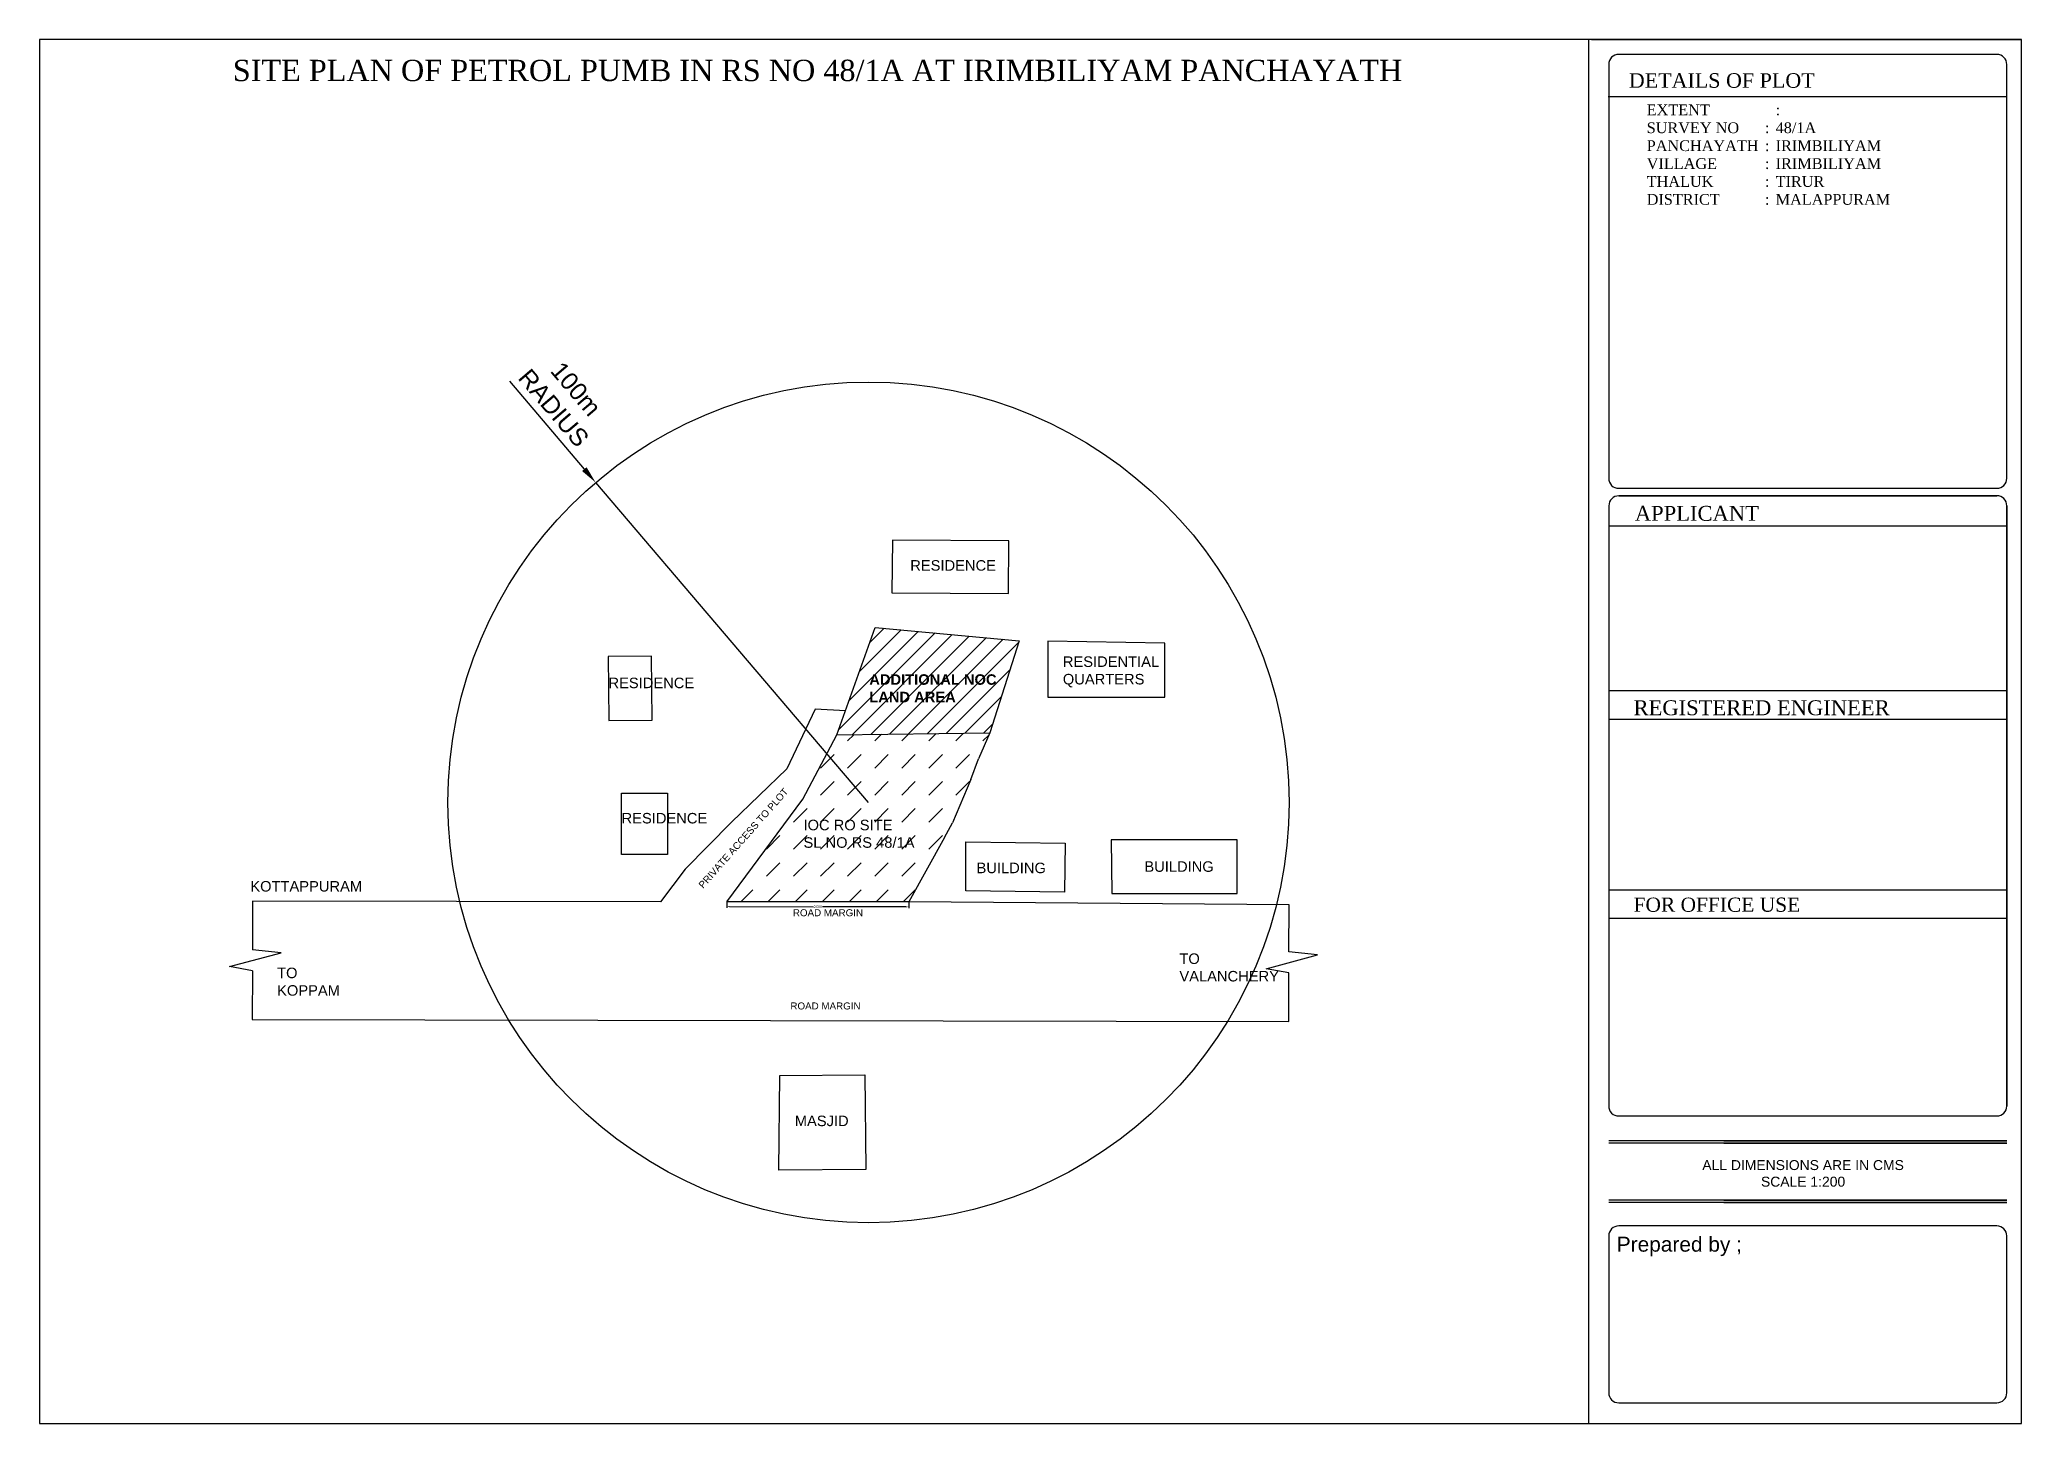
# Model space of a CAD drawing. Header units: metres. Extents: x 3996 to 16803, y -1642 to 12107.
# Drawn here: x 6093.2 to 6376, y 2655.7 to 2853.2 of the extents above; entities that cross this region are included whole.
import ezdxf

# ---------------------------------------------------------------- set-up
doc = ezdxf.new("R2010")
doc.units = ezdxf.units.M
doc.styles.add('SA', font='times.ttf')
doc.styles.get("Standard").update_dxf_attribs({"font": 'arial.ttf'})
doc.styles.add('style1', font='romand.shx', dxfattribs={"height": 5})
doc.dimstyles.new('300', dxfattribs={"dimtxt": 0.38, "dimasz": 0.4, "dimexe": 0.18, "dimexo": 0.0625, "dimgap": 0.09, "dimtad": 0, "dimdec": 0, "dimlfac": 100, "dimzin": 0, "dimdsep": 46, "dimtxsty": 'SA', "dimcen": 0.09, "dimadec": 0, "dimazin": 0, "dimtfac": 1, "dimtdec": 0, "dimtofl": 0, "dimtmove": 0, "dimatfit": 3, "dimfxl": 1, "dimtolj": 1, "dimtzin": 0, "dimarcsym": 0})
doc.dimstyles.new('ISO-25', dxfattribs={"dimtxt": 5, "dimasz": 2.5, "dimexe": 1.25, "dimexo": 0.625, "dimtad": 1, "dimzin": 9, "dimtxsty": 'Standard', "dimcen": 2.5, "dimadec": 0, "dimazin": 0, "dimtfac": 1, "dimtmove": 1, "dimatfit": 3, "dimfxl": 1, "dimarcsym": 0})

msp = doc.modelspace()

# ---------------------------------------------------------------- texts
at = {"color": 6, "attachment_point": 1, "style": 'SA'}
for s, insert, char_height, width in [('\\A1;\\pxqc;{\\C256;SITE PLAN OF PETROL PUMB IN RS NO 48/1A AT IRIMBILIYAM PANCHAYATH\\P }', (6080.95066, 2850.33901), 3.0425131, 246.5338524), ('\\pxt11,12;{\\C256;EXTENT^I^I:^I\\PSURVEY NO^I:^I48/1A\\PPANCHAYATH ^I:^IIRIMBILIYAM\\PVILLAGE^I:^IIRIMBILIYAM\\P\\pt10,11,12;THALUK^I^I:^ITIRUR\\PDISTRICT^I^I:^IMALAPPURAM}', (6322.529, 2843.95789), 1.5330948, 44.1198851)]:
    msp.add_mtext(s, dxfattribs=dict(at, insert=insert, char_height=char_height, width=width))
at = {"attachment_point": 1}
for s, insert, char_height, width, style in [('{\\fTimes New Roman|b0|i0|c0|p18;DETAILS OF PLOT}', (6319.97644, 2848.42482), 2.0790506, 158.0400113, 'SA'), ('{\\fTimes New Roman|b0|i0|c0|p18;APPLICANT}', (6320.83907, 2786.66215), 2.1297592, 21.1901124, 'style1'), ('{\\fTimes New Roman|b0|i0|c0|p18;REGISTERED ENGINEER}', (6320.65267, 2758.91504), 2.1297592, 41.0456994, 'style1'), ('{\\fTimes New Roman|b0|i0|c0|p18;FOR OFFICE USE}', (6320.65267, 2730.75356), 2.0232712, 65.4919645, 'style1')]:
    msp.add_mtext(s, dxfattribs=dict(at, insert=insert, char_height=char_height, width=width, style=style))
for s, width, insert, char_height in [('RESIDENCE', 11.5646284, (6217.45508, 2778.9177), 1.5), ('{\\fArial|b1|i0|c0|p34;ADDITIONAL NOC LAND AREA}', 19.3769669, (6211.60766, 2762.62964), 1.5), ('RESIDENTIAL \\PQUARTERS', 11.5646284, (6239.22309, 2765.18177), 1.5), ('RESIDENCE', 11.5646284, (6174.39495, 2762.14639), 1.5), ('RESIDENCE', 11.5646284, (6176.26356, 2742.83801), 1.5), ('IOC RO SITE\\PSL NO RS 48/1A', 18.2353424, (6202.22102, 2741.86625), 1.5), ('BUILDING', 11.5646284, (6226.91274, 2735.73949), 1.5), ('BUILDING', 11.5646284, (6250.85874, 2735.93421), 1.5), ('KOTTAPPURAM', 11.5646284, (6123.29168, 2733.11775), 1.5), ('ROAD MARGIN', 27.7802903, (6200.70485, 2729.09359), 1), ('TO\\PKOPPAM', 11.5646284, (6127.11499, 2720.7536), 1.5), ('TO\\PVALANCHERY', 11.5646284, (6255.85286, 2722.78618), 1.5), ('ROAD MARGIN', 45.3461151, (6200.35079, 2715.78896), 1), ('MASJID', 11.5646284, (6200.97814, 2699.63308), 1.5)]:
    msp.add_mtext_dynamic_manual_height_columns(s, width=width, gutter_width=12.5, heights=[0], dxfattribs=dict(at, insert=insert, char_height=char_height))
at = {"insert": (6187.15267, 2732.65124), "char_height": 1, "attachment_point": 1, "rotation": 48.4915085}
msp.add_mtext_dynamic_manual_height_columns('PRIVATE ACCESS TO PLOT', width=53.6565614, gutter_width=12.5, heights=[0], dxfattribs=at)
at = {"insert": (6323.16706, 2693.28644), "char_height": 1.4198395, "width": 43.3486644, "attachment_point": 1}
msp.add_mtext('\\pxqc;ALL DIMENSIONS ARE IN CMS\\PSCALE 1:200', dxfattribs=at)
at = {"color": 0, "lineweight": 20, "insert": (6318.25762, 2682.34609), "char_height": 2.1297592, "width": 49.4384797, "attachment_point": 1}
msp.add_mtext('Prepared by ;', dxfattribs=at)

# ---------------------------------------------------------------- blocks, each defined once
blk = doc.blocks.new('*D39')
at = {"color": 0, "lineweight": -2, "transparency": 16777216}
for p, q in [((6160.25, 2804.46), (6170.95, 2791.91)), ((6211.5, 2744.34), (6172.57, 2790))]:
    blk.add_line(p, q, dxfattribs=at)
at = {"color": 0, "transparency": 16777216}
blk.add_solid([(6171.27, 2792.18), (6170.63, 2791.64), (6172.57, 2790)], dxfattribs=at)
at = {"layer": 'Defpoints', "color": 0, "transparency": 16777216}
for p in [(6172.57, 2790), (6211.5, 2744.34)]:
    blk.add_point(p, dxfattribs=at)
at = {"color": 0, "transparency": 16777216, "insert": (6168.16, 2802), "char_height": 5, "width": 5.7877, "attachment_point": 5, "rotation": 310.447}
blk.add_mtext('{\\H0.5x;100m RADIUS}', dxfattribs=at)
blk = doc.blocks.new('*D51')
at = {"color": 0, "lineweight": -2, "transparency": 16777216}
for p, q in [((6191.27, 2730.11), (6191.27, 2729.28)), ((6191.67, 2729.46), (6203.64, 2729.44)), ((6216.87, 2729.43), (6204.91, 2729.44)), ((6217.27, 2730.08), (6217.27, 2729.25))]:
    blk.add_line(p, q, dxfattribs=at)
at = {"color": 0, "transparency": 16777216}
for points in [[(6191.67, 2729.52), (6191.67, 2729.39), (6191.27, 2729.46)], [(6216.87, 2729.49), (6216.87, 2729.36), (6217.27, 2729.43)]]:
    blk.add_solid(points, dxfattribs=at)
at = {"layer": 'Defpoints', "color": 0, "transparency": 16777216}
for p in [(6191.27, 2730.17), (6191.27, 2729.46), (6217.27, 2730.14)]:
    blk.add_point(p, dxfattribs=at)
at = {"color": 0, "transparency": 16777216, "insert": (6204.27, 2729.44), "char_height": 0.38, "attachment_point": 5, "rotation": 359.9302, "style": 'SA'}
blk.add_mtext('\\A1;2600', dxfattribs=at)

# ---------------------------------------------------------------- dimensions: what is measured, and where the dimension line sits
dim = msp.add_radius_dim(center=(6211.49568, 2744.3444), mpoint=(6172.571, 2790.00477), text='{\\H0.5x;100m RADIUS}', dimstyle='ISO-25')
dim.commit()
dim.dimension.update_dxf_attribs({"geometry": '*D39', "text_midpoint": (6168.15545, 2802.00179)})
dim = msp.add_aligned_dim(p1=(6217.2723, 2730.13864), p2=(6191.27232, 2730.17032), distance=0.71247, dimstyle='300')
dim.commit()
dim.dimension.update_dxf_attribs({"geometry": '*D51', "text_midpoint": (6204.27144, 2729.44201)})

# ---------------------------------------------------------------- hatches: boundary and pattern name
h = msp.add_hatch()
h.set_pattern_fill('ANSI31', color=256, scale=0.59)
h.set_pattern_definition([(45, (211.5895, -154.609), (-1.3245878, 1.3245878), [])])
h.paths.add_polyline_path([(6228.81494, 2754.25611), (6232.97469, 2767.41305), (6212.43596, 2769.31734), (6206.97617, 2753.97909)])
h.paths.add_polyline_path([(6211.07202, 2757.785), (6230.14228, 2757.785), (6230.14228, 2763.37606), (6211.07202, 2763.37606)], flags=24)
h = msp.add_hatch()
h.set_pattern_fill('DASH', color=256, scale=0.86, angle=45)
h.set_pattern_definition([(45, (211.5895, -154.609), (0, 3.8615101), [2.7305, -2.7305])])
h.paths.add_polyline_path([(6226.07232, 2747.59487), (6227.20299, 2750.56391), (6228.81494, 2754.25611), (6206.97617, 2753.97909), (6202.12313, 2744.80386), (6191.27232, 2730.17032), (6217.2723, 2730.13864), (6222.33421, 2739.35252), (6223.47222, 2741.42397)])
h.paths.add_polyline_path([(6201.65059, 2736.99398), (6218.34499, 2736.99398), (6218.34499, 2742.61165), (6201.65059, 2742.61165)], flags=24)

# ---------------------------------------------------------------- linework, layer by layer
for p, q in [((6314.22148, 2853.21712), (6314.22148, 2655.70731)), ((6314.63118, 2853.21712), (6375.9845, 2853.21712)), ((6317.0271, 2845.07918), (6373.9087, 2845.07918)), ((6317.22504, 2845.07918), (6373.90476, 2845.07918)), ((6372.48492, 2788.11303), (6318.53102, 2788.11303)), ((6318.53102, 2788.11303), (6372.48492, 2788.11303)), ((6317.11118, 2786.69319), (6317.11118, 2701.00813)), ((6373.90476, 2786.69319), (6373.90476, 2701.00813)), ((6317.11118, 2783.81984), (6373.90476, 2783.81984)), ((6214.91658, 2781.78789), (6214.82615, 2774.23106)), ((6231.51125, 2781.69926), (6214.91658, 2781.78789)), ((6231.47089, 2774.14215), (6231.51125, 2781.69926)), ((6214.82615, 2774.23106), (6231.47089, 2774.14215)), ((6206.97617, 2753.97909), (6212.43596, 2769.31734)), ((6212.43596, 2769.31734), (6232.97469, 2767.41305)), ((6232.97469, 2767.41305), (6228.81494, 2754.25611)), ((6237.10561, 2767.34593), (6237.10561, 2759.38223)), ((6253.75937, 2767.05474), (6237.10561, 2767.34593)), ((6253.76061, 2766.81501), (6253.75937, 2767.05474)), ((6253.76061, 2759.38223), (6253.76061, 2766.81501)), ((6180.51746, 2765.23567), (6174.34999, 2765.17514)), ((6174.35023, 2765.15077), (6174.43966, 2756.03968)), ((6180.60713, 2756.10022), (6180.51746, 2765.23567)), ((6317.11118, 2760.29338), (6373.90476, 2760.29338)), ((6317.11118, 2760.29338), (6373.90476, 2760.29338)), ((6203.90406, 2757.63346), (6199.86658, 2749.15088)), ((6208.19836, 2757.4126), (6203.90406, 2757.63346)), ((6237.10561, 2759.38223), (6253.76061, 2759.38223)), ((6174.43966, 2756.03968), (6180.60713, 2756.10022)), ((6206.97617, 2753.97909), (6228.81494, 2754.25611)), ((6228.81494, 2754.25611), (6227.20299, 2750.56391)), ((6317.11118, 2756.21484), (6373.90476, 2756.21484)), ((6202.12313, 2744.80386), (6206.97617, 2753.97909)), ((6199.86658, 2749.15088), (6191.93084, 2741.50265)), ((6226.07232, 2747.59487), (6227.20299, 2750.56391)), ((6176.26356, 2745.67754), (6182.81253, 2745.67754)), ((6176.26356, 2736.89617), (6176.26356, 2745.67754)), ((6182.81253, 2745.67754), (6182.81253, 2736.89617)), ((6226.07232, 2747.59487), (6223.47222, 2741.42397)), ((6191.27232, 2730.17032), (6202.12313, 2744.80386)), ((6191.93084, 2741.50265), (6185.33325, 2734.82804)), ((6222.33421, 2739.35252), (6223.47222, 2741.42397)), ((6222.33421, 2739.35252), (6217.2723, 2730.13864)), ((6225.36916, 2738.7059), (6239.54124, 2738.53285)), ((6225.40337, 2731.71351), (6225.36916, 2738.7059)), ((6239.54124, 2738.53285), (6239.45587, 2731.54192)), ((6264.11604, 2738.99511), (6246.10032, 2738.99511)), ((6246.10032, 2738.99511), (6246.21869, 2731.33416)), ((6264.11604, 2731.33416), (6264.11604, 2738.99511)), ((6182.81253, 2736.89617), (6176.26356, 2736.89617)), ((6185.33325, 2734.82804), (6181.80886, 2730.14581)), ((6239.45587, 2731.54192), (6225.40337, 2731.71351)), ((6317.11118, 2731.87907), (6373.90476, 2731.87907)), ((6317.11118, 2731.87907), (6373.90476, 2731.87907)), ((6123.60727, 2730.26555), (6123.59296, 2723.31203)), ((6181.80886, 2730.14581), (6123.60727, 2730.26555)), ((6217.2723, 2730.13864), (6191.27232, 2730.17032)), ((6271.49568, 2729.70748), (6217.2723, 2730.13864)), ((6246.21869, 2731.33416), (6264.11604, 2731.33416)), ((6271.48189, 2723.00776), (6271.49568, 2729.70748)), ((6317.11118, 2727.80054), (6373.90476, 2727.80054)), ((6127.6842, 2722.88479), (6123.59296, 2723.31203)), ((6275.57313, 2722.58053), (6271.48189, 2723.00776)), ((6120.3335, 2720.90689), (6127.6842, 2722.88479)), ((6123.58679, 2720.31203), (6120.3335, 2720.90689)), ((6123.58679, 2720.31203), (6123.57248, 2713.35851)), ((6268.22243, 2720.60263), (6275.57313, 2722.58053)), ((6271.47572, 2720.00777), (6268.22243, 2720.60263)), ((6271.46141, 2713.05425), (6271.47572, 2720.00777)), ((6123.57248, 2713.35851), (6271.46141, 2713.05425)), ((6198.6865, 2691.83715), (6198.85247, 2705.35084)), ((6198.85247, 2705.35084), (6210.97238, 2705.46345)), ((6210.97238, 2705.46345), (6211.09791, 2691.95247)), ((6373.90476, 2696.03869), (6317.11118, 2696.03869)), ((6373.90476, 2695.68373), (6317.11118, 2695.68373)), ((6333.51174, 2696.03869), (6373.90476, 2696.03869)), ((6333.51174, 2695.68373), (6373.90476, 2695.68373)), ((6211.09791, 2691.95247), (6198.6865, 2691.83715)), ((6373.90476, 2687.57195), (6317.11118, 2687.57195)), ((6373.90476, 2687.21699), (6317.11118, 2687.21699)), ((6333.51174, 2687.57195), (6373.90476, 2687.57195)), ((6333.51174, 2687.57195), (6373.90476, 2687.57195)), ((6333.51174, 2687.21699), (6373.90476, 2687.21699)), ((6333.51174, 2687.21699), (6373.90476, 2687.21699))]:
    msp.add_line(p, q)
at = {"color": 0}
msp.add_lwpolyline([(6093.23361, 2655.70731), (6375.9845, 2655.70731), (6375.9845, 2853.21712), (6093.23361, 2853.21712)], close=True, dxfattribs=at)
for points in [[(6373.90476, 2809.99589), (6373.90948, 2849.24973), (6373.90948, 2849.67848, 0.414213562), (6372.48964, 2851.09832), (6318.53574, 2851.09832, 0.426368148), (6317.1159, 2849.67848), (6317.1159, 2849.24973)], [(6317.11118, 2849.24973), (6317.11118, 2791.47968), (6317.11118, 2790.59775, 0.426368148), (6318.53102, 2789.17791), (6372.48492, 2789.17791, 0.414213562), (6373.90476, 2790.59775), (6373.90476, 2791.47968), (6373.90476, 2809.99589)], [(6373.90476, 2678.93326), (6373.90476, 2682.46052, 0.414213562), (6372.48492, 2683.88036), (6318.53102, 2683.88036, 0.426368148), (6317.11118, 2682.46052), (6317.11118, 2678.93326)], [(6317.11118, 2678.93326), (6317.11118, 2660.06893, 0.426368148), (6318.53102, 2658.64909), (6372.48492, 2658.64909, 0.414213562), (6373.90476, 2660.06893), (6373.90476, 2678.93326)]]:
    msp.add_lwpolyline(points, format="xyb")
msp.add_lwpolyline([(6373.90476, 2701.00813), (6373.90476, 2786.69319, 0.414213562), (6372.48492, 2788.11303), (6318.53102, 2788.11303, 0.386735457), (6317.11118, 2786.69319), (6317.11118, 2701.00813, 0.438417056), (6318.53102, 2699.58829), (6372.48492, 2699.58829, 0.414213562)], format="xyb", close=True)
msp.add_circle((6211.49568, 2744.3444), 60)

msp.set_redraw_order([(e.dxf.handle, doc.entitydb.next_handle()) for e in msp.query("TEXT MTEXT ATTDEF DIMENSION ARC_DIMENSION")])  # texts and dimensions are drawn at this point

doc.saveas('drawing.dxf')
